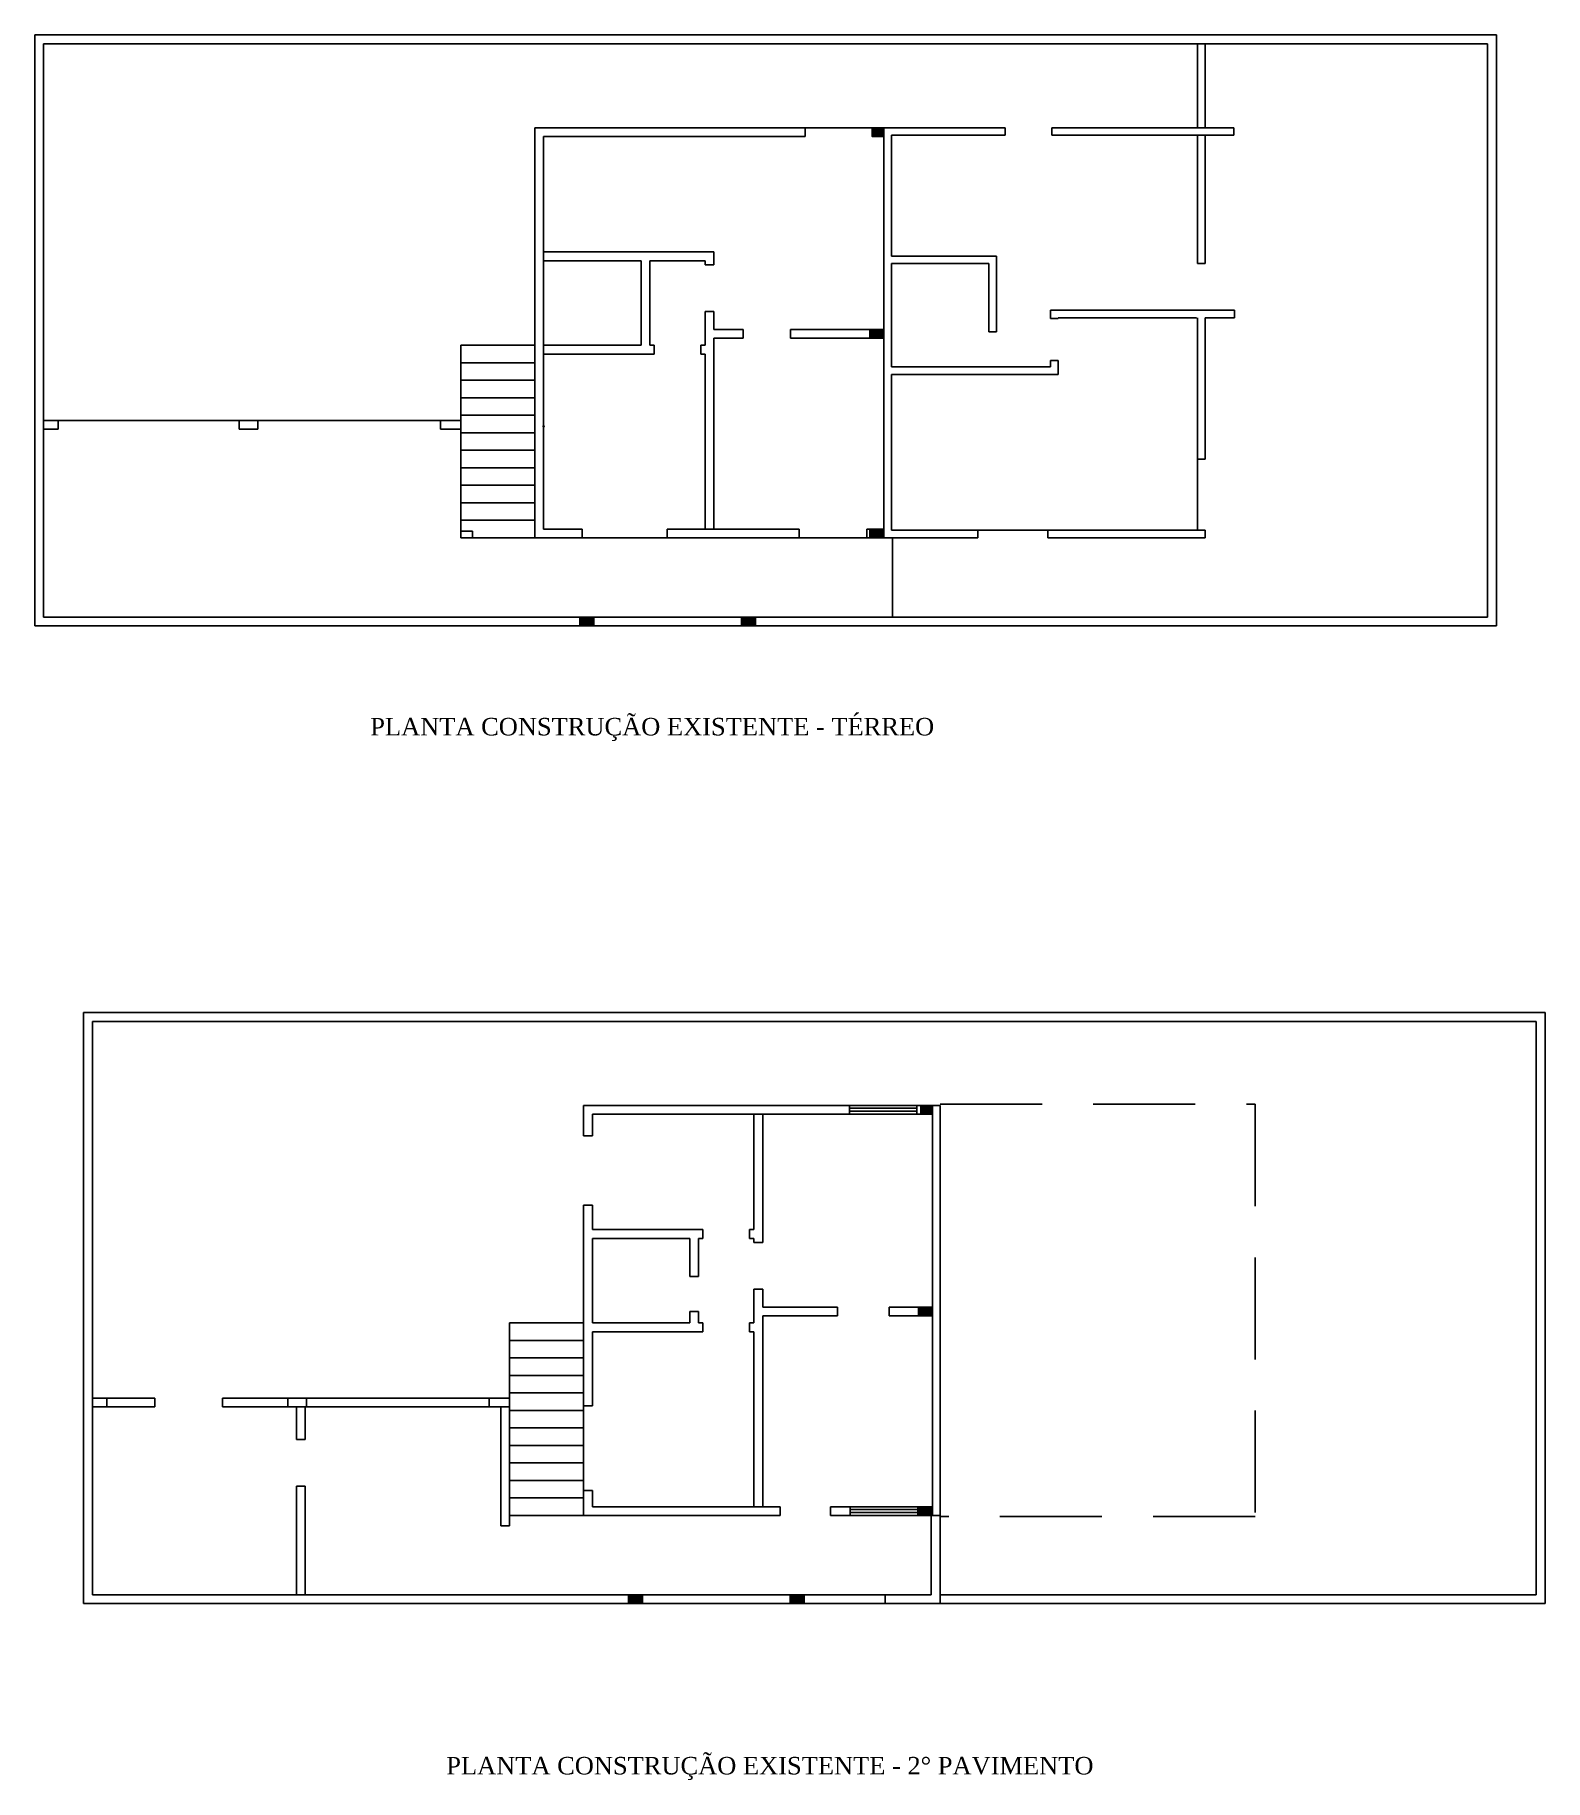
# Model space of a CAD drawing. Extents: x 130 to 509, y 87 to 225.
# Drawn here: x 239.6 to 265.49, y 129.42 to 159.34 of the extents above; entities that cross this region are included whole.
import ezdxf

# ---------------------------------------------------------------- set-up
doc = ezdxf.new("R2010")
doc.units = 0
doc.header["$LTSCALE"] = 7
doc.linetypes.add('HIDDEN', pattern=[0.375, 0.25, -0.125])
doc.layers.get('0').update_dxf_attribs({"linetype": 'CONTINUOUS'})
for name, color, linetype in [('01T', 7, 'HIDDEN'), ('02', 2, 'CONTINUOUS'), ('03', 3, 'CONTINUOUS'), ('04', 4, 'CONTINUOUS'), ('06', 6, 'CONTINUOUS'), ('40', 4, 'CONTINUOUS'), ('COTAS', 7, 'CONTINUOUS'), ('TEXTO', 3, 'CONTINUOUS')]:
    doc.layers.add(name, color=color, linetype=linetype)
doc.styles.add('TIMES', font='times.ttf')

msp = doc.modelspace()

# ---------------------------------------------------------------- texts
at = {"layer": 'TEXTO', "style": 'TIMES'}
for s, p in [('PLANTA CONSTRUÇÃO EXISTENTE - TÉRREO', (245.349, 147.33)), ('PLANTA CONSTRUÇÃO EXISTENTE - 2° PAVIMENTO', (246.652, 129.519))]:
    msp.add_text(s, height=0.3, dxfattribs=at).set_placement(p)

# ---------------------------------------------------------------- blocks, each defined once
blk = doc.blocks.new('_DOTSMALL')
at = {"color": 0, "linetype": 'ByBlock', "const_width": 0.5}
blk.add_lwpolyline([(-0.0625, 0, 1), (0.0625, 0, 1)], format="xyb", close=True, dxfattribs=at)

# ---------------------------------------------------------------- hatches: boundary and pattern name
at = {"layer": '04'}
for points in [[(254.151, 154.288), (253.911, 154.288), (253.911, 154.138), (254.151, 154.138)], [(254.151, 150.868), (253.911, 150.868), (253.911, 150.718), (254.151, 150.718)], [(249.181, 149.358), (248.941, 149.358), (248.941, 149.208), (249.181, 149.208)], [(251.951, 149.358), (251.711, 149.358), (251.711, 149.208), (251.951, 149.208)]]:
    msp.add_hatch(color=256, dxfattribs=at).paths.add_polyline_path(points)
at = {"layer": '40'}
msp.add_hatch(color=256, dxfattribs=at).paths.add_polyline_path([(254.151, 157.598), (254.151, 157.748), (253.951, 157.748), (253.951, 157.598)])
at = {"layer": 'COTAS'}
for points in [[(254.986, 140.838), (254.986, 140.988), (254.786, 140.988), (254.786, 140.838)], [(254.986, 137.528), (254.746, 137.528), (254.746, 137.378), (254.986, 137.378)], [(254.986, 134.108), (254.746, 134.108), (254.746, 133.958), (254.986, 133.958)], [(250.016, 132.598), (249.776, 132.598), (249.776, 132.448), (250.016, 132.448)], [(252.786, 132.598), (252.546, 132.598), (252.546, 132.448), (252.786, 132.448)]]:
    msp.add_hatch(color=256, dxfattribs=at).paths.add_polyline_path(points)

# ---------------------------------------------------------------- linework, layer by layer
at = {"layer": '01T'}
for p, q in [((246.901, 154.018), (248.171, 154.018)), ((246.901, 150.718), (246.901, 152.578)), ((246.901, 152.218), (248.171, 152.218)), ((246.901, 151.918), (248.171, 151.918)), ((246.901, 151.618), (248.171, 151.618)), ((246.901, 151.318), (248.171, 151.318)), ((246.901, 151.018), (248.171, 151.018)), ((246.901, 150.718), (248.171, 150.718)), ((255.116, 141.008), (260.516, 141.008)), ((260.516, 141.008), (260.516, 133.938)), ((260.516, 133.938), (255.116, 133.938))]:
    msp.add_line(p, q, dxfattribs=at)
at = {"layer": '02'}
for p, q in [((253.951, 157.748), (252.801, 157.748)), ((246.901, 154.018), (248.171, 154.018)), ((246.901, 152.518), (246.901, 154.018)), ((246.901, 153.718), (248.171, 153.718)), ((246.901, 153.418), (248.171, 153.418)), ((246.901, 153.118), (248.171, 153.118)), ((243.101, 152.728), (240.001, 152.728)), ((246.551, 152.728), (243.421, 152.728)), ((246.901, 152.818), (248.171, 152.818)), ((246.901, 150.833), (246.901, 152.533)), ((246.901, 152.518), (248.171, 152.518)), ((259.531, 152.068), (259.531, 150.848)), ((255.761, 150.848), (256.961, 150.848)), ((250.441, 150.718), (248.981, 150.718)), ((253.861, 150.718), (252.701, 150.718)), ((254.301, 149.358), (254.301, 150.718)), ((254.716, 140.988), (253.566, 140.988)), ((254.716, 140.938), (253.566, 140.938)), ((254.716, 140.838), (253.566, 140.838)), ((247.736, 137.258), (249.006, 137.258)), ((247.736, 137.258), (249.006, 137.258)), ((247.736, 135.758), (247.736, 137.258)), ((247.736, 136.958), (249.006, 136.958)), ((247.736, 136.658), (249.006, 136.658)), ((247.736, 136.358), (249.006, 136.358)), ((247.736, 136.058), (249.006, 136.058)), ((249.006, 134.388), (249.006, 135.838)), ((249.006, 135.838), (249.156, 135.838)), ((247.736, 135.758), (249.006, 135.758)), ((247.736, 135.458), (249.006, 135.458)), ((247.736, 135.158), (249.006, 135.158)), ((247.736, 134.858), (249.006, 134.858)), ((247.736, 134.558), (249.006, 134.558)), ((249.156, 134.388), (249.006, 134.388)), ((249.156, 134.108), (249.156, 134.388)), ((247.736, 134.258), (249.006, 134.258)), ((253.576, 134.108), (253.236, 134.108)), ((254.736, 134.108), (253.576, 134.108)), ((247.736, 133.958), (249.006, 133.958)), ((254.736, 133.958), (253.576, 133.958))]:
    msp.add_line(p, q, dxfattribs=at)
at = {"layer": '03'}
for p, q in [((254.716, 140.938), (253.566, 140.938)), ((254.716, 140.888), (253.566, 140.888)), ((254.736, 134.058), (253.576, 134.058)), ((254.736, 134.008), (253.576, 134.008))]:
    msp.add_line(p, q, dxfattribs=at)
at = {"layer": '04'}
for p, q in [((259.531, 157.748), (259.531, 159.188)), ((259.661, 157.748), (259.661, 159.188)), ((253.951, 157.598), (253.951, 157.748)), ((249.181, 149.358), (249.181, 149.208)), ((251.951, 149.358), (251.951, 149.208)), ((254.966, 133.958), (254.966, 132.598)), ((255.116, 133.958), (255.116, 132.598)), ((255.116, 133.958), (255.116, 132.448)), ((254.966, 132.598), (254.176, 132.598)), ((255.116, 132.448), (254.176, 132.448))]:
    msp.add_line(p, q, dxfattribs=at)
for points in [[(254.151, 154.288), (253.911, 154.288), (253.911, 154.138), (254.151, 154.138)], [(254.151, 150.868), (253.911, 150.868), (253.911, 150.718), (254.151, 150.718)], [(249.181, 149.358), (248.941, 149.358), (248.941, 149.208), (249.181, 149.208)], [(251.951, 149.358), (251.711, 149.358), (251.711, 149.208), (251.951, 149.208)]]:
    msp.add_lwpolyline(points, close=True, dxfattribs=at)
at = {"layer": '06'}
for p, q in [((239.601, 149.208), (239.601, 159.338)), ((239.601, 159.338), (264.651, 159.338)), ((239.751, 149.358), (239.751, 159.188)), ((264.501, 159.188), (239.751, 159.188)), ((264.501, 159.188), (264.501, 149.358)), ((264.651, 159.338), (264.651, 149.208)), ((248.171, 157.748), (248.171, 150.718)), ((248.171, 157.748), (252.801, 157.748)), ((252.801, 157.598), (252.801, 157.748)), ((253.951, 157.748), (256.231, 157.748)), ((256.231, 157.618), (256.231, 157.748)), ((257.031, 157.748), (259.661, 157.748)), ((257.031, 157.618), (257.031, 157.748)), ((259.661, 157.748), (260.151, 157.748)), ((260.151, 157.748), (260.151, 157.618)), ((248.321, 157.598), (248.321, 150.868)), ((248.321, 157.598), (252.801, 157.598)), ((248.321, 157.598), (248.321, 155.618)), ((253.951, 157.598), (254.151, 157.598)), ((254.151, 157.598), (253.951, 157.598)), ((254.151, 150.868), (254.151, 157.598)), ((254.281, 157.618), (256.231, 157.618)), ((254.281, 155.548), (254.281, 157.618)), ((257.031, 157.618), (259.661, 157.618)), ((259.531, 157.618), (257.031, 157.618)), ((259.531, 157.618), (259.531, 155.418)), ((260.151, 157.618), (259.661, 157.618)), ((259.661, 157.618), (259.661, 155.418)), ((248.321, 155.618), (251.241, 155.618)), ((251.241, 155.618), (251.241, 155.398)), ((251.241, 155.618), (251.241, 155.398)), ((248.321, 155.468), (249.991, 155.468)), ((249.991, 155.468), (249.991, 154.018)), ((250.141, 155.468), (250.141, 154.018)), ((250.141, 155.468), (251.091, 155.468)), ((251.091, 155.468), (251.091, 155.398)), ((251.241, 155.398), (251.091, 155.398)), ((256.081, 155.548), (254.281, 155.548)), ((254.281, 153.648), (254.281, 155.418)), ((255.951, 155.418), (254.281, 155.418)), ((255.951, 154.248), (255.951, 155.418)), ((256.081, 154.248), (256.081, 155.548)), ((259.661, 155.418), (259.531, 155.418)), ((251.091, 154.598), (251.091, 154.018)), ((251.241, 154.598), (251.091, 154.598)), ((251.241, 154.598), (251.241, 154.288)), ((260.161, 154.618), (257.011, 154.618)), ((257.011, 154.618), (257.011, 154.478)), ((257.011, 154.478), (257.141, 154.478)), ((259.511, 154.488), (257.141, 154.488)), ((257.141, 154.488), (257.141, 154.478)), ((259.531, 154.488), (259.531, 152.068)), ((259.661, 154.488), (259.661, 152.068)), ((260.161, 154.488), (259.661, 154.488)), ((260.161, 154.618), (260.161, 154.488)), ((260.161, 154.618), (260.161, 154.618)), ((251.241, 154.288), (251.741, 154.288)), ((251.241, 154.138), (251.741, 154.138)), ((251.241, 154.138), (251.241, 150.868)), ((251.741, 154.138), (251.741, 154.288)), ((252.551, 154.288), (252.551, 154.138)), ((252.551, 154.288), (254.151, 154.288)), ((252.551, 154.138), (254.151, 154.138)), ((256.081, 154.248), (255.951, 154.248)), ((248.321, 154.018), (249.991, 154.018)), ((248.321, 153.868), (250.216, 153.868)), ((250.141, 154.018), (250.216, 154.018)), ((250.216, 154.018), (250.216, 153.868)), ((250.216, 154.018), (250.216, 153.868)), ((251.016, 154.018), (251.091, 154.018)), ((251.016, 154.018), (251.016, 153.868)), ((251.016, 154.018), (251.016, 153.868)), ((251.016, 153.868), (251.091, 153.868)), ((251.091, 153.868), (251.091, 150.868)), ((255.951, 153.648), (254.281, 153.648)), ((254.281, 150.848), (254.281, 153.518)), ((255.951, 153.518), (254.281, 153.518)), ((256.081, 153.648), (255.951, 153.648)), ((257.141, 153.518), (255.951, 153.518)), ((257.011, 153.648), (256.081, 153.648)), ((257.011, 153.758), (257.011, 153.648)), ((257.011, 153.758), (257.141, 153.758)), ((257.011, 153.648), (257.011, 153.758)), ((257.141, 153.758), (257.141, 153.518)), ((239.751, 152.728), (240.001, 152.728)), ((240.001, 152.578), (239.751, 152.578)), ((240.001, 152.728), (240.001, 152.578)), ((243.101, 152.728), (243.421, 152.728)), ((243.101, 152.728), (243.421, 152.728)), ((243.101, 152.578), (243.101, 152.728)), ((243.421, 152.578), (243.101, 152.578)), ((243.421, 152.728), (243.421, 152.578)), ((246.551, 152.728), (246.901, 152.728)), ((246.551, 152.578), (246.551, 152.728)), ((246.901, 152.578), (246.551, 152.578)), ((246.901, 152.728), (246.901, 152.578)), ((259.531, 152.068), (259.661, 152.068)), ((246.901, 150.833), (247.101, 150.833)), ((246.901, 150.718), (246.901, 150.833)), ((247.101, 150.833), (247.101, 150.718)), ((248.321, 150.868), (248.981, 150.868)), ((248.981, 150.868), (248.981, 150.718)), ((250.441, 150.868), (252.701, 150.868)), ((250.441, 150.868), (250.441, 150.718)), ((252.701, 150.718), (252.701, 150.868)), ((253.861, 150.868), (254.151, 150.868)), ((253.861, 150.868), (253.861, 150.718)), ((254.151, 150.868), (253.861, 150.868)), ((254.281, 150.848), (255.761, 150.848)), ((255.761, 150.848), (255.761, 150.718)), ((256.961, 150.848), (259.661, 150.848)), ((256.961, 150.848), (256.961, 150.718)), ((259.661, 150.848), (259.661, 150.718)), ((247.101, 150.718), (246.901, 150.718)), ((248.171, 150.718), (248.981, 150.718)), ((250.441, 150.718), (252.701, 150.718)), ((252.701, 150.718), (252.701, 150.718)), ((253.861, 150.718), (255.761, 150.718)), ((256.961, 150.718), (259.661, 150.718)), ((239.751, 149.358), (264.501, 149.358)), ((264.501, 149.358), (254.301, 149.358)), ((239.601, 149.208), (264.651, 149.208)), ((240.436, 132.448), (240.436, 142.578)), ((240.436, 142.578), (265.486, 142.578)), ((240.586, 132.598), (240.586, 142.428)), ((240.586, 142.428), (265.336, 142.428)), ((265.336, 142.428), (265.336, 132.598)), ((265.486, 142.578), (265.486, 132.448)), ((249.006, 140.988), (249.006, 140.468)), ((249.006, 140.988), (253.566, 140.988)), ((253.566, 140.838), (253.566, 140.988)), ((254.716, 140.838), (254.716, 140.988)), ((255.116, 140.988), (254.716, 140.988)), ((254.786, 140.838), (254.786, 140.988)), ((255.116, 133.958), (255.116, 140.988)), ((249.156, 140.838), (249.156, 140.468)), ((249.156, 140.838), (249.156, 140.468)), ((249.156, 140.838), (253.566, 140.838)), ((251.926, 140.838), (251.926, 138.858)), ((252.076, 140.838), (252.076, 138.638)), ((254.716, 140.838), (254.986, 140.838)), ((254.986, 140.838), (254.716, 140.838)), ((254.786, 140.838), (254.986, 140.838)), ((254.986, 140.838), (254.786, 140.838)), ((254.986, 134.108), (254.986, 140.838)), ((249.156, 140.468), (249.006, 140.468)), ((249.156, 139.278), (249.006, 139.278)), ((249.006, 139.278), (249.006, 135.838)), ((249.156, 139.278), (249.156, 138.858)), ((249.156, 138.858), (251.051, 138.858)), ((251.051, 138.708), (251.051, 138.858)), ((251.851, 138.708), (251.851, 138.858)), ((251.851, 138.858), (251.926, 138.858)), ((252.076, 138.858), (252.076, 138.638)), ((249.156, 138.708), (250.826, 138.708)), ((249.156, 138.708), (249.156, 137.258)), ((250.826, 138.708), (250.826, 138.057)), ((250.976, 138.708), (251.051, 138.708)), ((250.976, 138.708), (250.976, 138.057)), ((251.851, 138.708), (251.926, 138.708)), ((251.926, 138.708), (251.926, 138.638)), ((252.076, 138.638), (251.926, 138.638)), ((250.976, 138.057), (250.826, 138.057)), ((251.926, 137.838), (251.926, 137.258)), ((252.076, 137.838), (251.926, 137.838)), ((252.076, 137.838), (252.076, 137.528)), ((250.976, 137.457), (250.826, 137.457)), ((250.826, 137.457), (250.826, 137.258)), ((250.976, 137.457), (250.976, 137.258)), ((252.076, 137.528), (253.356, 137.528)), ((252.076, 137.378), (252.076, 134.108)), ((252.076, 137.378), (253.356, 137.378)), ((253.356, 137.378), (253.356, 137.528)), ((254.246, 137.528), (254.986, 137.528)), ((254.246, 137.528), (254.246, 137.378)), ((254.246, 137.378), (254.986, 137.378)), ((254.986, 137.378), (254.246, 137.378)), ((249.156, 137.258), (250.826, 137.258)), ((249.156, 137.108), (251.051, 137.108)), ((249.156, 137.108), (249.156, 135.838)), ((250.976, 137.258), (251.051, 137.258)), ((251.051, 137.258), (251.051, 137.108)), ((251.051, 137.258), (251.051, 137.108)), ((251.851, 137.258), (251.926, 137.258)), ((251.851, 137.258), (251.851, 137.108)), ((251.851, 137.258), (251.851, 137.108)), ((251.851, 137.108), (251.926, 137.108)), ((251.926, 137.108), (251.926, 134.108)), ((241.656, 135.968), (240.836, 135.968)), ((241.656, 135.818), (241.656, 135.968)), ((243.936, 135.968), (242.816, 135.968)), ((242.816, 135.818), (242.816, 135.968)), ((247.386, 135.968), (244.256, 135.968)), ((241.656, 135.818), (240.836, 135.818)), ((243.936, 135.818), (242.816, 135.818)), ((243.936, 135.818), (242.816, 135.818)), ((244.086, 135.818), (244.086, 135.258)), ((247.736, 135.818), (244.236, 135.818)), ((244.236, 135.818), (244.236, 135.258)), ((247.386, 135.818), (244.256, 135.818)), ((247.586, 133.778), (247.586, 135.818)), ((247.736, 133.778), (247.736, 135.818)), ((244.236, 135.258), (244.086, 135.258)), ((244.236, 134.458), (244.086, 134.458)), ((244.086, 134.458), (244.086, 132.598)), ((244.236, 132.598), (244.236, 134.458)), ((244.236, 134.458), (244.236, 132.598)), ((249.006, 134.388), (249.006, 133.958)), ((249.156, 134.388), (249.156, 134.108)), ((249.156, 134.108), (252.376, 134.108)), ((252.376, 133.958), (252.376, 134.108)), ((253.236, 134.108), (253.236, 133.958)), ((253.236, 134.108), (253.576, 134.108)), ((253.576, 133.958), (253.576, 134.108)), ((254.736, 134.108), (254.986, 134.108)), ((254.736, 134.108), (254.736, 133.958)), ((254.986, 134.108), (254.736, 134.108)), ((247.736, 133.778), (247.586, 133.778)), ((249.006, 133.958), (252.376, 133.958)), ((253.236, 133.958), (253.576, 133.958)), ((253.576, 133.958), (253.576, 133.958)), ((254.736, 133.958), (255.116, 133.958)), ((254.176, 132.598), (240.586, 132.598)), ((250.016, 132.598), (250.016, 132.448)), ((252.786, 132.598), (252.786, 132.448)), ((254.176, 132.598), (254.176, 132.448)), ((255.116, 132.598), (265.336, 132.598)), ((265.336, 132.598), (255.136, 132.598)), ((254.176, 132.448), (240.436, 132.448)), ((255.116, 132.448), (265.486, 132.448))]:
    msp.add_line(p, q, dxfattribs=at)
at = {"layer": '06', "color": 1}
for p, q in [((240.586, 135.968), (240.836, 135.968)), ((240.836, 135.968), (240.836, 135.818)), ((243.936, 135.968), (244.256, 135.968)), ((243.936, 135.968), (244.256, 135.968)), ((243.936, 135.818), (243.936, 135.968)), ((244.256, 135.968), (244.256, 135.818)), ((247.386, 135.968), (247.736, 135.968)), ((247.386, 135.818), (247.386, 135.968)), ((247.736, 135.968), (247.736, 135.818)), ((240.836, 135.818), (240.586, 135.818)), ((244.256, 135.818), (243.936, 135.818)), ((247.736, 135.818), (247.386, 135.818))]:
    msp.add_line(p, q, dxfattribs=at)
at = {"layer": '06'}
for points in [[(254.151, 157.748), (253.951, 157.748), (253.951, 157.598), (254.151, 157.598)], [(250.016, 132.598), (249.776, 132.598), (249.776, 132.448), (250.016, 132.448)], [(252.786, 132.598), (252.546, 132.598), (252.546, 132.448), (252.786, 132.448)]]:
    msp.add_lwpolyline(points, close=True, dxfattribs=at)
at = {"layer": 'COTAS'}
for points in [[(254.986, 140.988), (254.786, 140.988), (254.786, 140.838), (254.986, 140.838)], [(254.986, 137.528), (254.746, 137.528), (254.746, 137.378), (254.986, 137.378)], [(254.986, 134.108), (254.746, 134.108), (254.746, 133.958), (254.986, 133.958)]]:
    msp.add_lwpolyline(points, close=True, dxfattribs=at)

# ---------------------------------------------------------------- block references
at = {"layer": '02', "color": 0, "xscale": 0.07, "yscale": 0.07, "zscale": 0.07, "rotation": 180}
msp.add_blockref('_DOTSMALL', (248.321, 152.628), dxfattribs=at)

msp.set_redraw_order([(e.dxf.handle, doc.entitydb.next_handle()) for e in msp.query("TEXT MTEXT ATTDEF DIMENSION ARC_DIMENSION")])  # texts and dimensions are drawn at this point

doc.saveas('drawing.dxf')
